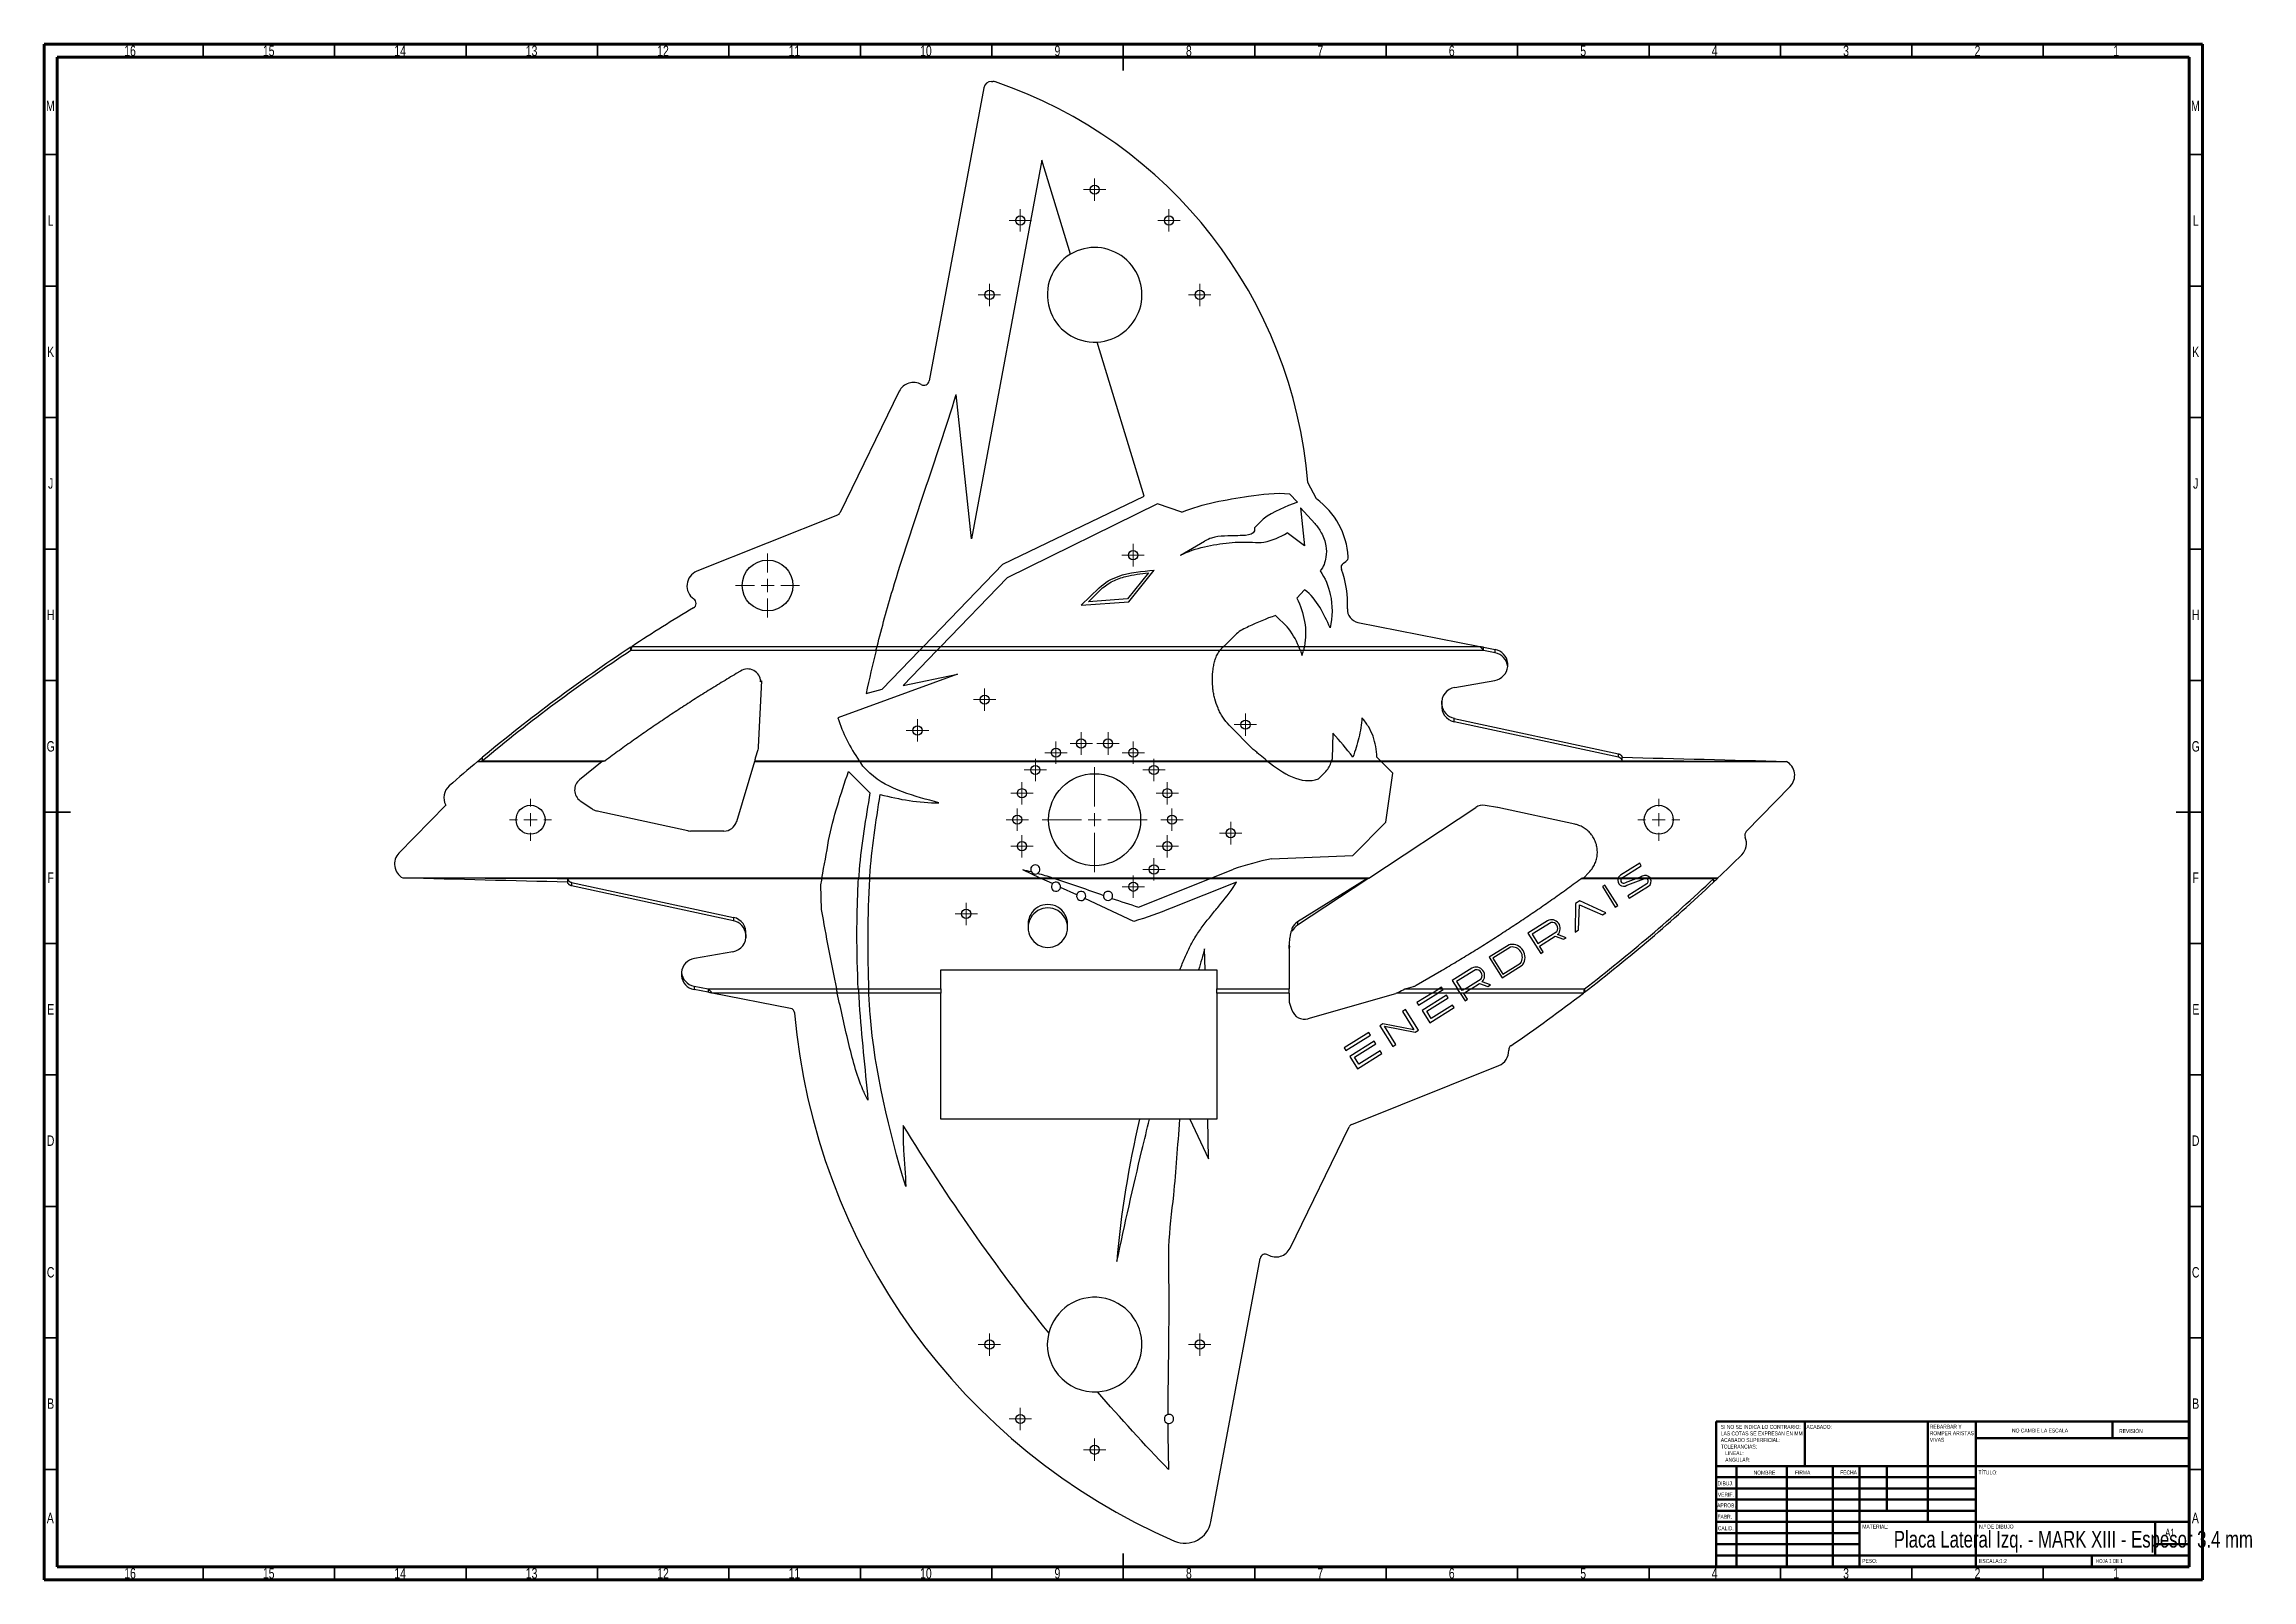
# Model space of a CAD drawing. Header units: millimetres. Extents: x 15 to 855, y 5 to 589.
import ezdxf

# ---------------------------------------------------------------- set-up
doc = ezdxf.new("R2010")
doc.units = ezdxf.units.MM
doc.styles.add('SLDTEXTSTYLE0', font='TXT', dxfattribs={"width": 0.75})
doc.styles.add('SLDTEXTSTYLE1', font='TXT', dxfattribs={"width": 0.681818})

msp = doc.modelspace()

# ---------------------------------------------------------------- texts
at = {"color": 7, "linetype": 'Continuous', "lineweight": 0}
for s, insert, char_height, attachment_point, style in [('16', (47.67, 588.44), 3.969, 2, 'SLDTEXTSTYLE0'), ('15', (100.42, 588.44), 3.969, 2, 'SLDTEXTSTYLE0'), ('14', (150.42, 588.44), 3.969, 2, 'SLDTEXTSTYLE0'), ('13', (200.42, 588.44), 3.969, 2, 'SLDTEXTSTYLE0'), ('12', (250.42, 588.44), 3.969, 2, 'SLDTEXTSTYLE0'), ('11', (300.42, 588.44), 3.969, 2, 'SLDTEXTSTYLE0'), ('10', (350.42, 588.44), 3.969, 2, 'SLDTEXTSTYLE0'), ('9', (400.46, 588.44), 3.97, 2, 'SLDTEXTSTYLE0'), ('8', (450.46, 588.44), 3.97, 2, 'SLDTEXTSTYLE0'), ('7', (500.46, 588.44), 3.97, 2, 'SLDTEXTSTYLE0'), ('6', (550.46, 588.44), 3.97, 2, 'SLDTEXTSTYLE0'), ('5', (600.46, 588.44), 3.97, 2, 'SLDTEXTSTYLE0'), ('4', (650.46, 588.44), 3.97, 2, 'SLDTEXTSTYLE0'), ('3', (700.46, 588.44), 3.97, 2, 'SLDTEXTSTYLE0'), ('2', (750.46, 588.44), 3.97, 2, 'SLDTEXTSTYLE0'), ('1', (803.21, 588.44), 3.97, 2, 'SLDTEXTSTYLE0'), ('M', (17.36, 567.5), 3.97, 2, 'SLDTEXTSTYLE0'), ('M', (833.36, 567.5), 3.97, 2, 'SLDTEXTSTYLE0'), ('L', (17.45, 523.94), 3.97, 2, 'SLDTEXTSTYLE0'), ('L', (833.45, 523.94), 3.97, 2, 'SLDTEXTSTYLE0'), ('K', (17.49, 474), 3.97, 2, 'SLDTEXTSTYLE0'), ('K', (833.49, 474), 3.97, 2, 'SLDTEXTSTYLE0'), ('J', (17.47, 423.94), 3.97, 2, 'SLDTEXTSTYLE0'), ('J', (833.47, 423.94), 3.97, 2, 'SLDTEXTSTYLE0'), ('H', (17.49, 374), 3.97, 2, 'SLDTEXTSTYLE0'), ('H', (833.49, 374), 3.97, 2, 'SLDTEXTSTYLE0'), ('G', (17.49, 323.94), 3.97, 2, 'SLDTEXTSTYLE0'), ('G', (833.49, 323.94), 3.97, 2, 'SLDTEXTSTYLE0'), ('F', (17.46, 274), 3.97, 2, 'SLDTEXTSTYLE0'), ('F', (833.46, 274), 3.97, 2, 'SLDTEXTSTYLE0'), ('E', (17.51, 223.94), 3.97, 2, 'SLDTEXTSTYLE0'), ('E', (833.51, 223.94), 3.97, 2, 'SLDTEXTSTYLE0'), ('D', (17.45, 174), 3.97, 2, 'SLDTEXTSTYLE0'), ('D', (833.45, 174), 3.97, 2, 'SLDTEXTSTYLE0'), ('C', (17.46, 123.94), 3.97, 2, 'SLDTEXTSTYLE0'), ('C', (833.46, 123.94), 3.97, 2, 'SLDTEXTSTYLE0'), ('B', (17.47, 74), 3.97, 2, 'SLDTEXTSTYLE0'), ('B', (833.47, 74), 3.97, 2, 'SLDTEXTSTYLE0'), ('ACABADO:', (685.37, 63.92), 1.5, 1, 'SLDTEXTSTYLE0'), ('NO CAMBIE LA ESCALA', (763.61, 62.53), 1.5, 1, 'SLDTEXTSTYLE0'), ('REVISIÓN', (804.33, 62.33), 1.5, 1, 'SLDTEXTSTYLE0'), ('DIBUJ.', (651.59, 42.43), 1.5, 1, 'SLDTEXTSTYLE0'), ('NOMBRE', (665.32, 46.5), 1.5, 1, 'SLDTEXTSTYLE0'), ('FIRMA', (681.03, 46.56), 1.5, 1, 'SLDTEXTSTYLE0'), ('FECHA', (698.21, 46.58), 1.5, 1, 'SLDTEXTSTYLE0'), ('TÍTULO:', (750.86, 46.58), 1.5, 1, 'SLDTEXTSTYLE0'), ('APROB.', (651.4, 34.06), 1.5, 1, 'SLDTEXTSTYLE0'), ('VERIF.', (651.7, 38.15), 1.5, 1, 'SLDTEXTSTYLE0'), ('A', (17.34, 30.5), 3.97, 2, 'SLDTEXTSTYLE0'), ('FABR.', (651.54, 29.73), 1.5, 1, 'SLDTEXTSTYLE0'), ('CALID.', (651.67, 25.35), 1.5, 1, 'SLDTEXTSTYLE0'), ('MATERIAL:', (706.65, 25.99), 1.5, 1, 'SLDTEXTSTYLE0'), ('N.º DE DIBUJO', (751.07, 25.99), 1.5, 1, 'SLDTEXTSTYLE0'), ('A', (833.34, 30.5), 3.97, 2, 'SLDTEXTSTYLE0'), ('Placa Lateral Izq. - MARK XIII - Espesor 3.4 mm', (786.94, 23.61), 6.35, 2, 'SLDTEXTSTYLE0'), ('A1', (821.87, 24.41), 2.91, 1, 'SLDTEXTSTYLE0'), ('16', (47.67, 9.44), 3.969, 2, 'SLDTEXTSTYLE0'), ('15', (100.42, 9.44), 3.969, 2, 'SLDTEXTSTYLE0'), ('14', (150.42, 9.44), 3.969, 2, 'SLDTEXTSTYLE0'), ('13', (200.42, 9.44), 3.969, 2, 'SLDTEXTSTYLE0'), ('12', (250.42, 9.44), 3.969, 2, 'SLDTEXTSTYLE0'), ('11', (300.42, 9.44), 3.969, 2, 'SLDTEXTSTYLE0'), ('10', (350.42, 9.44), 3.969, 2, 'SLDTEXTSTYLE0'), ('9', (400.46, 9.44), 3.97, 2, 'SLDTEXTSTYLE0'), ('8', (450.46, 9.44), 3.97, 2, 'SLDTEXTSTYLE0'), ('7', (500.46, 9.44), 3.97, 2, 'SLDTEXTSTYLE0'), ('6', (550.46, 9.44), 3.97, 2, 'SLDTEXTSTYLE0'), ('5', (600.46, 9.44), 3.97, 2, 'SLDTEXTSTYLE0'), ('4', (650.46, 9.44), 3.97, 2, 'SLDTEXTSTYLE0'), ('3', (700.46, 9.44), 3.97, 2, 'SLDTEXTSTYLE0'), ('PESO:', (706.62, 12.95), 1.499, 1, 'SLDTEXTSTYLE0'), ('2', (750.46, 9.44), 3.97, 2, 'SLDTEXTSTYLE0'), ('ESCALA:1:2', (751.07, 12.9), 1.5, 1, 'SLDTEXTSTYLE0'), ('HOJA 1 DE 1', (795.48, 12.9), 1.5, 1, 'SLDTEXTSTYLE1'), ('1', (803.21, 9.44), 3.97, 2, 'SLDTEXTSTYLE0')]:
    msp.add_mtext(s, dxfattribs=dict(at, insert=insert, char_height=char_height, attachment_point=attachment_point, style=style))

# ---------------------------------------------------------------- blocks, each defined once
blk = doc.blocks.new('SW_NOTE_0')
at = {"color": 0, "linetype": 'Continuous', "lineweight": 0, "char_height": 1.5, "attachment_point": 1, "style": 'SLDTEXTSTYLE0'}
for s, insert in [('SI NO SE INDICA LO CONTRARIO:', (0, 1.93)), ('ACABADO SUPERFICIAL:', (0, -3.07)), ('TOLERANCIAS:', (0, -5.57)), ('LAS COTAS SE EXPRESAN EN MM', (0, -0.57)), ('LINEAL:', (1.69, -8.07)), ('ANGULAR:', (1.69, -10.57))]:
    blk.add_mtext(s, dxfattribs=dict(at, insert=insert))
blk = doc.blocks.new('SW_NOTE_0_1')
at = {"color": 0, "linetype": 'Continuous', "lineweight": 0, "char_height": 1.5, "attachment_point": 1, "style": 'SLDTEXTSTYLE0'}
for s, insert in [('REBARBAR Y', (0, 1.93)), ('VIVAS', (0, -3.07)), ('ROMPER ARISTAS', (0, -0.57))]:
    blk.add_mtext(s, dxfattribs=dict(at, insert=insert))
blk = doc.blocks.new('SW_CENTERMARKSYMBOL_0')
at = {"color": 0, "linetype": 'Continuous', "lineweight": 18}
for p, q in [((-2.5, 0), (-4.25, 0)), ((0, 0), (-2.5, 0)), ((0, 2.5), (0, 4.25)), ((0, 0), (0, 2.5)), ((0, 0), (0, -2.5)), ((0, 0), (2.5, 0)), ((2.5, 0), (4.25, 0)), ((0, -2.5), (0, -4.25))]:
    blk.add_line(p, q, dxfattribs=at)
blk = doc.blocks.new('SW_CENTERMARKSYMBOL_1')
at = {"color": 0, "linetype": 'Continuous', "lineweight": 18}
for p, q in [((-2.5, 0), (-4.25, 0)), ((0, 0), (-2.5, 0)), ((0, 2.5), (0, 4.25)), ((0, 0), (0, 2.5)), ((0, 0), (0, -2.5)), ((0, 0), (2.5, 0)), ((2.5, 0), (4.25, 0)), ((0, -2.5), (0, -4.25))]:
    blk.add_line(p, q, dxfattribs=at)
blk = doc.blocks.new('SW_CENTERMARKSYMBOL_2')
at = {"color": 0, "linetype": 'Continuous', "lineweight": 18}
for p, q in [((-2.5, 0), (-4.25, 0)), ((0, 0), (-2.5, 0)), ((0, 2.5), (0, 4.25)), ((0, 0), (0, 2.5)), ((0, 0), (0, -2.5)), ((0, 0), (2.5, 0)), ((2.5, 0), (4.25, 0)), ((0, -2.5), (0, -4.25))]:
    blk.add_line(p, q, dxfattribs=at)
blk = doc.blocks.new('SW_CENTERMARKSYMBOL_3')
at = {"color": 0, "linetype": 'Continuous', "lineweight": 18}
for p, q in [((-2.5, 0), (-4.25, 0)), ((0, 0), (-2.5, 0)), ((0, 2.5), (0, 4.25)), ((0, 0), (0, 2.5)), ((0, 0), (0, -2.5)), ((0, 0), (2.5, 0)), ((2.5, 0), (4.25, 0)), ((0, -2.5), (0, -4.25))]:
    blk.add_line(p, q, dxfattribs=at)
blk = doc.blocks.new('SW_CENTERMARKSYMBOL_4')
at = {"color": 0, "linetype": 'Continuous', "lineweight": 18}
for p, q in [((-2.5, 0), (-4.25, 0)), ((0, 0), (-2.5, 0)), ((0, 2.5), (0, 4.25)), ((0, 0), (0, 2.5)), ((0, 0), (0, -2.5)), ((0, 0), (2.5, 0)), ((2.5, 0), (4.25, 0)), ((0, -2.5), (0, -4.25))]:
    blk.add_line(p, q, dxfattribs=at)
blk = doc.blocks.new('SW_CENTERMARKSYMBOL_5')
at = {"color": 0, "linetype": 'Continuous', "lineweight": 18}
for p, q in [((-2.5, 0), (-4.25, 0)), ((0, 0), (-2.5, 0)), ((0, 2.5), (0, 4.25)), ((0, 0), (0, 2.5)), ((0, 0), (0, -2.5)), ((0, 0), (2.5, 0)), ((2.5, 0), (4.25, 0)), ((0, -2.5), (0, -4.25))]:
    blk.add_line(p, q, dxfattribs=at)
blk = doc.blocks.new('SW_CENTERMARKSYMBOL_6')
at = {"color": 0, "linetype": 'Continuous', "lineweight": 18}
for p, q in [((-2.5, 0), (-4.25, 0)), ((0, 0), (-2.5, 0)), ((0, 2.5), (0, 4.25)), ((0, 0), (0, 2.5)), ((0, 0), (0, -2.5)), ((0, 0), (2.5, 0)), ((2.5, 0), (4.25, 0)), ((0, -2.5), (0, -4.25))]:
    blk.add_line(p, q, dxfattribs=at)
blk = doc.blocks.new('SW_CENTERMARKSYMBOL_7')
at = {"color": 0, "linetype": 'Continuous', "lineweight": 18}
for p, q in [((-2.5, 0), (-4.25, 0)), ((0, 0), (-2.5, 0)), ((0, 2.5), (0, 4.25)), ((0, 0), (0, 2.5)), ((0, 0), (0, -2.5)), ((0, 0), (2.5, 0)), ((2.5, 0), (4.25, 0)), ((0, -2.5), (0, -4.25))]:
    blk.add_line(p, q, dxfattribs=at)
blk = doc.blocks.new('SW_CENTERMARKSYMBOL_8')
at = {"color": 0, "linetype": 'Continuous', "lineweight": 18}
for p, q in [((-2.5, 0), (-4.25, 0)), ((0, 0), (-2.5, 0)), ((0, 2.5), (0, 4.25)), ((0, 0), (0, 2.5)), ((0, 0), (0, -2.5)), ((0, 0), (2.5, 0)), ((2.5, 0), (4.25, 0)), ((0, -2.5), (0, -4.25))]:
    blk.add_line(p, q, dxfattribs=at)
blk = doc.blocks.new('SW_CENTERMARKSYMBOL_9')
at = {"color": 0, "linetype": 'Continuous', "lineweight": 18}
for p, q in [((-2.5, 0), (-4.25, 0)), ((0, 0), (-2.5, 0)), ((0, 2.5), (0, 4.25)), ((0, 0), (0, 2.5)), ((0, 0), (0, -2.5)), ((0, 0), (2.5, 0)), ((2.5, 0), (4.25, 0)), ((0, -2.5), (0, -4.25))]:
    blk.add_line(p, q, dxfattribs=at)
blk = doc.blocks.new('SW_CENTERMARKSYMBOL_10')
at = {"color": 0, "linetype": 'Continuous', "lineweight": 18}
for p, q in [((-2.5, 0), (-4.25, 0)), ((0, 0), (-2.5, 0)), ((0, 2.5), (0, 4.25)), ((0, 0), (0, 2.5)), ((0, 0), (0, -2.5)), ((0, 0), (2.5, 0)), ((2.5, 0), (4.25, 0)), ((0, -2.5), (0, -4.25))]:
    blk.add_line(p, q, dxfattribs=at)
blk = doc.blocks.new('SW_CENTERMARKSYMBOL_11')
at = {"color": 0, "linetype": 'Continuous', "lineweight": 18}
for p, q in [((-2.5, 0), (-4.25, 0)), ((0, 0), (-2.5, 0)), ((0, 2.5), (0, 4.25)), ((0, 0), (0, 2.5)), ((0, 0), (0, -2.5)), ((0, 0), (2.5, 0)), ((2.5, 0), (4.25, 0)), ((0, -2.5), (0, -4.25))]:
    blk.add_line(p, q, dxfattribs=at)
blk = doc.blocks.new('SW_CENTERMARKSYMBOL_12')
at = {"color": 0, "linetype": 'Continuous', "lineweight": 18}
for p, q in [((-2.5, 0), (-4.25, 0)), ((0, 0), (-2.5, 0)), ((0, 2.5), (0, 4.25)), ((0, 0), (0, 2.5)), ((0, 0), (0, -2.5)), ((0, 0), (2.5, 0)), ((2.5, 0), (4.25, 0)), ((0, -2.5), (0, -4.25))]:
    blk.add_line(p, q, dxfattribs=at)
blk = doc.blocks.new('SW_CENTERMARKSYMBOL_13')
at = {"color": 0, "linetype": 'Continuous', "lineweight": 18}
for p, q in [((-2.5, 0), (-4.25, 0)), ((0, 0), (-2.5, 0)), ((0, 2.5), (0, 4.25)), ((0, 0), (0, 2.5)), ((0, 0), (0, -2.5)), ((0, 0), (2.5, 0)), ((2.5, 0), (4.25, 0)), ((0, -2.5), (0, -4.25))]:
    blk.add_line(p, q, dxfattribs=at)
blk = doc.blocks.new('SW_CENTERMARKSYMBOL_14')
at = {"color": 0, "linetype": 'Continuous', "lineweight": 18}
for p, q in [((-2.5, 0), (-4.25, 0)), ((0, 0), (-2.5, 0)), ((0, 2.5), (0, 4.25)), ((0, 0), (0, 2.5)), ((0, 0), (0, -2.5)), ((0, 0), (2.5, 0)), ((2.5, 0), (4.25, 0)), ((0, -2.5), (0, -4.25))]:
    blk.add_line(p, q, dxfattribs=at)
blk = doc.blocks.new('SW_CENTERMARKSYMBOL_15')
at = {"color": 0, "linetype": 'Continuous', "lineweight": 18}
for p, q in [((-2.5, 0), (-4.25, 0)), ((0, 0), (-2.5, 0)), ((0, 2.5), (0, 4.25)), ((0, 0), (0, 2.5)), ((0, 0), (0, -2.5)), ((0, 0), (2.5, 0)), ((2.5, 0), (4.25, 0)), ((0, -2.5), (0, -4.25))]:
    blk.add_line(p, q, dxfattribs=at)
blk = doc.blocks.new('SW_CENTERMARKSYMBOL_16')
at = {"color": 0, "linetype": 'Continuous', "lineweight": 18}
for p, q in [((-2.5, 0), (-4.25, 0)), ((0, 0), (-2.5, 0)), ((0, 2.5), (0, 4.25)), ((0, 0), (0, 2.5)), ((0, 0), (0, -2.5)), ((0, 0), (2.5, 0)), ((2.5, 0), (4.25, 0)), ((0, -2.5), (0, -4.25))]:
    blk.add_line(p, q, dxfattribs=at)
blk = doc.blocks.new('SW_CENTERMARKSYMBOL_17')
at = {"color": 0, "linetype": 'Continuous', "lineweight": 18}
for p, q in [((-2.5, 0), (-4.25, 0)), ((0, 0), (-2.5, 0)), ((0, 2.5), (0, 4.25)), ((0, 0), (0, 2.5)), ((0, 0), (0, -2.5)), ((0, 0), (2.5, 0)), ((2.5, 0), (4.25, 0)), ((0, -2.5), (0, -4.25))]:
    blk.add_line(p, q, dxfattribs=at)
blk = doc.blocks.new('SW_CENTERMARKSYMBOL_18')
at = {"color": 0, "linetype": 'Continuous', "lineweight": 18}
for p, q in [((-2.5, 0), (-4.25, 0)), ((0, 0), (-2.5, 0)), ((0, 2.5), (0, 4.25)), ((0, 0), (0, 2.5)), ((0, 0), (0, -2.5)), ((0, 0), (2.5, 0)), ((2.5, 0), (4.25, 0)), ((0, -2.5), (0, -4.25))]:
    blk.add_line(p, q, dxfattribs=at)
blk = doc.blocks.new('SW_CENTERMARKSYMBOL_19')
at = {"color": 0, "linetype": 'Continuous', "lineweight": 18}
for p, q in [((-5, 0), (-8, 0)), ((0, 0), (-2.5, 0)), ((0, 5), (0, 8)), ((0, 0), (0, 2.5)), ((0, 0), (0, -2.5)), ((0, 0), (2.5, 0)), ((5, 0), (8, 0)), ((0, -5), (0, -8))]:
    blk.add_line(p, q, dxfattribs=at)
blk = doc.blocks.new('SW_CENTERMARKSYMBOL_20')
at = {"color": 0, "linetype": 'Continuous', "lineweight": 18}
for p, q in [((-5, 0), (-8, 0)), ((0, 0), (-2.5, 0)), ((0, 5), (0, 8)), ((0, 0), (0, 2.5)), ((0, 0), (0, -2.5)), ((0, 0), (2.5, 0)), ((5, 0), (8, 0)), ((0, -5), (0, -8))]:
    blk.add_line(p, q, dxfattribs=at)
blk = doc.blocks.new('SW_CENTERMARKSYMBOL_21')
at = {"color": 0, "linetype": 'Continuous', "lineweight": 18}
for p, q in [((0, 5), (0, 20)), ((-5, 0), (-20, 0)), ((0, 0), (-2.5, 0)), ((0, 0), (0, 2.5)), ((0, 0), (0, -2.5)), ((0, 0), (2.5, 0)), ((5, 0), (20, 0)), ((0, -5), (0, -20))]:
    blk.add_line(p, q, dxfattribs=at)
blk = doc.blocks.new('SW_CENTERMARKSYMBOL_22')
at = {"color": 0, "linetype": 'Continuous', "lineweight": 18}
for p, q in [((-2.5, 0), (-4.25, 0)), ((0, 0), (-2.5, 0)), ((0, 2.5), (0, 4.25)), ((0, 0), (0, 2.5)), ((0, 0), (0, -2.5)), ((0, 0), (2.5, 0)), ((2.5, 0), (4.25, 0)), ((0, -2.5), (0, -4.25))]:
    blk.add_line(p, q, dxfattribs=at)
blk = doc.blocks.new('SW_CENTERMARKSYMBOL_23')
at = {"color": 0, "linetype": 'Continuous', "lineweight": 18}
for p, q in [((-2.5, 0), (-4.25, 0)), ((0, 0), (-2.5, 0)), ((0, 2.5), (0, 4.25)), ((0, 0), (0, 2.5)), ((0, 0), (0, -2.5)), ((0, 0), (2.5, 0)), ((2.5, 0), (4.25, 0)), ((0, -2.5), (0, -4.25))]:
    blk.add_line(p, q, dxfattribs=at)
blk = doc.blocks.new('SW_CENTERMARKSYMBOL_24')
at = {"color": 0, "linetype": 'Continuous', "lineweight": 18}
for p, q in [((-2.5, 0), (-4.25, 0)), ((0, 0), (-2.5, 0)), ((0, 2.5), (0, 4.25)), ((0, 0), (0, 2.5)), ((0, 0), (0, -2.5)), ((0, 0), (2.5, 0)), ((2.5, 0), (4.25, 0)), ((0, -2.5), (0, -4.25))]:
    blk.add_line(p, q, dxfattribs=at)
blk = doc.blocks.new('SW_CENTERMARKSYMBOL_25')
at = {"color": 0, "linetype": 'Continuous', "lineweight": 18}
for p, q in [((-2.5, 0), (-4.25, 0)), ((0, 0), (-2.5, 0)), ((0, 2.5), (0, 4.25)), ((0, 0), (0, 2.5)), ((0, 0), (0, -2.5)), ((0, 0), (2.5, 0)), ((2.5, 0), (4.25, 0)), ((0, -2.5), (0, -4.25))]:
    blk.add_line(p, q, dxfattribs=at)
blk = doc.blocks.new('SW_CENTERMARKSYMBOL_26')
at = {"color": 0, "linetype": 'Continuous', "lineweight": 18}
for p, q in [((0, 5), (0, 12.15)), ((-5, 0), (-12.15, 0)), ((0, 0), (-2.5, 0)), ((0, 0), (0, 2.5)), ((0, 0), (0, -2.5)), ((0, 0), (2.5, 0)), ((5, 0), (12.15, 0)), ((0, -5), (0, -12.15))]:
    blk.add_line(p, q, dxfattribs=at)
blk = doc.blocks.new('SW_CENTERMARKSYMBOL_27')
at = {"color": 0, "linetype": 'Continuous', "lineweight": 18}
for p, q in [((-2.5, 0), (-4.25, 0)), ((0, 0), (-2.5, 0)), ((0, 2.5), (0, 4.25)), ((0, 0), (0, 2.5)), ((0, 0), (0, -2.5)), ((0, 0), (2.5, 0)), ((2.5, 0), (4.25, 0)), ((0, -2.5), (0, -4.25))]:
    blk.add_line(p, q, dxfattribs=at)
blk = doc.blocks.new('SW_CENTERMARKSYMBOL_28')
at = {"color": 0, "linetype": 'Continuous', "lineweight": 18}
for p, q in [((-2.5, 0), (-4.25, 0)), ((0, 0), (-2.5, 0)), ((0, 2.5), (0, 4.25)), ((0, 0), (0, 2.5)), ((0, 0), (0, -2.5)), ((0, 0), (2.5, 0)), ((2.5, 0), (4.25, 0)), ((0, -2.5), (0, -4.25))]:
    blk.add_line(p, q, dxfattribs=at)
blk = doc.blocks.new('SW_CENTERMARKSYMBOL_29')
at = {"color": 0, "linetype": 'Continuous', "lineweight": 18}
for p, q in [((-2.5, 0), (-4.25, 0)), ((0, 0), (-2.5, 0)), ((0, 2.5), (0, 4.25)), ((0, 0), (0, 2.5)), ((0, 0), (0, -2.5)), ((0, 0), (2.5, 0)), ((2.5, 0), (4.25, 0)), ((0, -2.5), (0, -4.25))]:
    blk.add_line(p, q, dxfattribs=at)
blk = doc.blocks.new('SW_CENTERMARKSYMBOL_30')
at = {"color": 0, "linetype": 'Continuous', "lineweight": 18}
for p, q in [((-2.5, 0), (-4.25, 0)), ((0, 0), (-2.5, 0)), ((0, 2.5), (0, 4.25)), ((0, 0), (0, 2.5)), ((0, 0), (0, -2.5)), ((0, 0), (2.5, 0)), ((2.5, 0), (4.25, 0)), ((0, -2.5), (0, -4.25))]:
    blk.add_line(p, q, dxfattribs=at)
blk = doc.blocks.new('SW_CENTERMARKSYMBOL_31')
at = {"color": 0, "linetype": 'Continuous', "lineweight": 18}
for p, q in [((-2.5, 0), (-4.25, 0)), ((0, 0), (-2.5, 0)), ((0, 2.5), (0, 4.25)), ((0, 0), (0, 2.5)), ((0, 0), (0, -2.5)), ((0, 0), (2.5, 0)), ((2.5, 0), (4.25, 0)), ((0, -2.5), (0, -4.25))]:
    blk.add_line(p, q, dxfattribs=at)
blk = doc.blocks.new('SW_CENTERMARKSYMBOL_32')
at = {"color": 0, "linetype": 'Continuous', "lineweight": 18}
for p, q in [((-2.5, 0), (-4.25, 0)), ((0, 0), (-2.5, 0)), ((0, 2.5), (0, 4.25)), ((0, 0), (0, 2.5)), ((0, 0), (0, -2.5)), ((0, 0), (2.5, 0)), ((2.5, 0), (4.25, 0)), ((0, -2.5), (0, -4.25))]:
    blk.add_line(p, q, dxfattribs=at)

# ---------------------------------------------------------------- linework, layer by layer
at = {"color": 7, "linetype": 'Continuous', "lineweight": 70}
for p, q in [((15, 5), (15, 589)), ((15, 589), (836, 589)), ((836, 589), (836, 5)), ((20, 10), (20, 584)), ((20, 584), (831, 584)), ((831, 584), (831, 10)), ((831, 10), (20, 10)), ((836, 5), (15, 5))]:
    msp.add_line(p, q, dxfattribs=at)
at = {"color": 7, "linetype": 'Continuous', "lineweight": 35}
for p, q in [((75.5, 584), (75.5, 589)), ((125.5, 584), (125.5, 589)), ((175.5, 584), (175.5, 589)), ((225.5, 584), (225.5, 589)), ((275.5, 584), (275.5, 589)), ((325.5, 584), (325.5, 589)), ((375.5, 584), (375.5, 589)), ((425.5, 589), (425.5, 579)), ((425.5, 584), (425.5, 589)), ((475.5, 584), (475.5, 589)), ((525.5, 584), (525.5, 589)), ((575.5, 584), (575.5, 589)), ((625.5, 584), (625.5, 589)), ((675.5, 584), (675.5, 589)), ((725.5, 584), (725.5, 589)), ((775.5, 584), (775.5, 589)), ((20, 547), (15, 547)), ((831, 547), (836, 547)), ((20, 497), (15, 497)), ((831, 497), (836, 497)), ((20, 447), (15, 447)), ((831, 447), (836, 447)), ((20, 397), (15, 397)), ((831, 397), (836, 397)), ((20, 347), (15, 347)), ((831, 347), (836, 347)), ((15, 297), (25, 297)), ((20, 297), (15, 297)), ((836, 297), (826, 297)), ((831, 297), (836, 297)), ((20, 247), (15, 247)), ((831, 247), (836, 247)), ((20, 197), (15, 197)), ((831, 197), (836, 197)), ((20, 147), (15, 147)), ((831, 147), (836, 147)), ((20, 97), (15, 97)), ((831, 97), (836, 97)), ((20, 47), (15, 47)), ((831, 47), (836, 47)), ((75.5, 10), (75.5, 5)), ((125.5, 10), (125.5, 5)), ((175.5, 10), (175.5, 5)), ((225.5, 10), (225.5, 5)), ((275.5, 10), (275.5, 5)), ((325.5, 10), (325.5, 5)), ((375.5, 10), (375.5, 5)), ((425.5, 5), (425.5, 15)), ((425.5, 10), (425.5, 5)), ((475.5, 10), (475.5, 5)), ((525.5, 10), (525.5, 5)), ((575.5, 10), (575.5, 5)), ((625.5, 10), (625.5, 5)), ((675.5, 10), (675.5, 5)), ((725.5, 10), (725.5, 5)), ((775.5, 10), (775.5, 5))]:
    msp.add_line(p, q, dxfattribs=at)
at = {"color": 7, "linetype": 'Continuous', "lineweight": 25}
for p, q in [((372.49, 572.39), (351.64, 460.91)), ((375.44, 574.84), (375.87, 574.84)), ((394.59, 544.85), (367.74, 400.83)), ((405.44, 509.16), (394.59, 544.85)), ((433.42, 417.09), (415.61, 475.69)), ((340.28, 456.98), (317.81, 410.91)), ((367.74, 400.83), (361.93, 455.73)), ((499.03, 416.06), (495.7, 422.27)), ((379.75, 391.29), (433.42, 417.09)), ((438.5, 414.18), (381.35, 386.08)), ((447.75, 411.02), (438.5, 414.18)), ((491.81, 414.87), (488.75, 418.02)), ((498.33, 406.7), (492.95, 412.63)), ((492.95, 412.63), (494.47, 398.26)), ((316.76, 409.93), (263.29, 388.53)), ((475.42, 405.06), (478.75, 408.39)), ((494.47, 398.26), (487.86, 403.22)), ((447.25, 394.69), (456.47, 400.02)), ((349.51, 359.98), (379.75, 391.29)), ((435.1, 387.89), (427.14, 378.05)), ((427.57, 376.93), (437.28, 388.92)), ((509.23, 391.61), (510.19, 392.26)), ((381.35, 386.08), (356.14, 359.98)), ((416.4, 382.3), (409.46, 375.62)), ((412.22, 376.98), (417.16, 381.74)), ((427.14, 378.05), (412.22, 376.98)), ((491.55, 378.38), (494.47, 381.51)), ((409.46, 375.62), (427.57, 376.93)), ((483.4, 371.76), (487.86, 367.48)), ((463.75, 359.98), (468.63, 364.74)), ((514.79, 369.1), (561.18, 359.98)), ((238.23, 358.41), (238.23, 359.7)), ((331.47, 358.41), (238.23, 358.41)), ((238.65, 359.98), (331.87, 359.98)), ((347.99, 358.41), (331.47, 358.41)), ((331.87, 359.98), (349.51, 359.98)), ((333.77, 343.68), (347.99, 358.41)), ((354.62, 358.41), (341.79, 345.13)), ((349.51, 359.98), (347.99, 358.41)), ((354.62, 358.41), (347.99, 358.41)), ((349.51, 359.98), (356.14, 359.98)), ((354.62, 358.41), (356.14, 359.98)), ((462.24, 358.41), (354.62, 358.41)), ((356.14, 359.98), (463.75, 359.98)), ((492.88, 358.41), (462.24, 358.41)), ((463.75, 359.98), (463.01, 359.26)), ((463.75, 359.98), (492.26, 359.98)), ((492.26, 359.98), (494.42, 359.98)), ((494.06, 358.41), (492.88, 358.41)), ((562.6, 358.41), (494.06, 358.41)), ((494.42, 359.98), (561.18, 359.98)), ((562.6, 358.41), (562.6, 359.7)), ((562.6, 359.7), (566.95, 358.85)), ((566.95, 357.55), (562.6, 358.41)), ((566.95, 357.55), (566.95, 358.85)), ((571.76, 352.31), (571.76, 353.6)), ((279.94, 350.61), (278.3, 349.64)), ((287.92, 346.84), (286.66, 321.77)), ((287.56, 346.55), (287.6, 347.24)), ((287.62, 346.6), (287.56, 346.55)), ((287.62, 346.6), (287.62, 346.93)), ((287.62, 346.6), (287.63, 346.6)), ((287.63, 346.6), (287.92, 346.84)), ((362.4, 349.45), (316.91, 332.83)), ((341.79, 345.13), (362.4, 349.45)), ((551.59, 344.4), (566.82, 347.05)), ((327.68, 342.1), (333.77, 343.68)), ((546.65, 337.84), (546.65, 339.14)), ((474.98, 320.76), (465.8, 329.99)), ((551.35, 331.33), (551.35, 332.62)), ((551.35, 332.62), (613.86, 319.13)), ((613.86, 317.84), (551.35, 331.33)), ((286.45, 320.61), (285.5, 317.51)), ((505.22, 326.94), (504.92, 317.2)), ((179.91, 316.23), (227.26, 316.23)), ((181.79, 316.51), (181.79, 317.8)), ((181.79, 316.51), (228.44, 316.51)), ((227.26, 316.23), (218.66, 309.27)), ((285.23, 316.23), (278.37, 293.32)), ((285.31, 316.51), (285.23, 316.23)), ((285.23, 316.23), (325.21, 316.23)), ((285.33, 316.56), (285.31, 316.51)), ((285.31, 316.51), (325.02, 316.51)), ((329.11, 304.31), (320.99, 312.43)), ((325.02, 316.51), (480.1, 316.51)), ((325.21, 316.23), (480.45, 316.23)), ((326.94, 313.9), (329.05, 311.79)), ((480.1, 316.51), (504.77, 316.51)), ((480.45, 316.23), (504.69, 316.23)), ((502.59, 312.43), (499.78, 309.62)), ((504.69, 316.23), (523.66, 316.23)), ((504.77, 316.51), (523.38, 316.51)), ((523.38, 316.51), (521.98, 317.9)), ((523.38, 316.51), (615.34, 316.51)), ((523.66, 316.23), (523.38, 316.51)), ((523.66, 316.23), (677.76, 316.23)), ((528.11, 311.79), (523.66, 316.23)), ((525.4, 293.1), (528.11, 311.79)), ((613.86, 317.84), (613.86, 319.13)), ((615.34, 316.51), (615.34, 317.8)), ((662.5, 289.55), (679.23, 306.75)), ((167.75, 299.65), (149.98, 281.38)), ((218.95, 301.27), (223.29, 298.27)), ((225.08, 297.49), (225.54, 297.39)), ((225.42, 297.3), (225.54, 297.39)), ((259.84, 289.87), (225.42, 297.3)), ((518.94, 271.9), (559.59, 298.73)), ((567.85, 298.71), (563.23, 299.51)), ((597.25, 292.36), (568.05, 298.67)), ((273.58, 289.76), (260.9, 289.76)), ((512.8, 280.47), (525.4, 293.1)), ((481.94, 279.23), (512.8, 280.47)), ((621.96, 277.48), (614.65, 272.92)), ((622.55, 276.53), (621.96, 277.48)), ((310.81, 271.9), (151.46, 271.9)), ((310.76, 271.62), (214.12, 271.62)), ((214.12, 271.62), (214.12, 270.33)), ((215.62, 270.23), (277.27, 256.92)), ((215.62, 270.23), (215.62, 268.93)), ((277.27, 255.63), (215.62, 268.93)), ((310.32, 269.34), (310.64, 259.95)), ((324.8, 271.62), (310.76, 271.62)), ((324.82, 271.9), (310.81, 271.9)), ((328.99, 271.62), (324.8, 271.62)), ((329.01, 271.9), (324.82, 271.9)), ((394.55, 271.62), (328.99, 271.62)), ((393.94, 271.9), (329.01, 271.9)), ((393.94, 271.9), (387.25, 275)), ((394.55, 271.62), (393.94, 271.9)), ((398.77, 271.9), (393.94, 271.9)), ((398.59, 269.75), (394.55, 271.62)), ((399.67, 271.62), (394.55, 271.62)), ((459, 271.9), (398.77, 271.9)), ((458.3, 271.62), (399.67, 271.62)), ((431.31, 260.86), (458.3, 271.62)), ((468.63, 270.35), (443.78, 260.44)), ((458.3, 271.62), (459, 271.9)), ((518.16, 271.62), (458.3, 271.62)), ((459, 271.9), (467.44, 275.27)), ((518.94, 271.9), (459, 271.9)), ((518.16, 271.62), (491.74, 255.24)), ((518.16, 271.38), (491.74, 253.95)), ((518.16, 271.62), (518.16, 271.38)), ((518.67, 271.72), (518.94, 271.9)), ((613.68, 271.62), (599.58, 271.62)), ((600.52, 271.9), (602.76, 274.15)), ((613.78, 271.9), (600.52, 271.9)), ((602.98, 274.39), (603.38, 274.84)), ((608.74, 269.22), (607.79, 268.63)), ((613.59, 261.46), (608.74, 269.22)), ((614.89, 271.62), (613.68, 271.62)), ((615.15, 271.9), (613.78, 271.9)), ((620.45, 271.62), (614.89, 271.62)), ((621.17, 271.9), (615.15, 271.9)), ((615.25, 271.97), (622.55, 276.53)), ((620.45, 271.62), (616.44, 270.06)), ((617.03, 269.12), (617.48, 269.29)), ((624.7, 269.72), (617.39, 265.16)), ((617.48, 269.29), (623.49, 271.62)), ((617.99, 264.21), (625.29, 268.77)), ((621.17, 271.9), (620.45, 271.62)), ((623.49, 271.62), (620.45, 271.62)), ((622.46, 272.4), (621.17, 271.9)), ((625.98, 271.9), (621.17, 271.9)), ((622.91, 272.58), (622.46, 272.4)), ((623.49, 271.62), (623.5, 271.63)), ((624.71, 271.62), (623.49, 271.62)), ((626.13, 271.62), (624.71, 271.62)), ((651.7, 271.9), (625.98, 271.9)), ((650.04, 271.62), (626.13, 271.62)), ((650.04, 271.62), (650.04, 270.33)), ((407.79, 265.49), (401.63, 268.34)), ((429.54, 255.41), (410.91, 264.05)), ((597.58, 262.25), (597.38, 251.34)), ((599.23, 263.28), (597.58, 262.25)), ((598.66, 252.14), (599.08, 261.68)), ((599.08, 261.68), (607.85, 257.87)), ((609.13, 258.68), (599.23, 263.28)), ((607.79, 268.63), (612.64, 260.87)), ((612.64, 260.87), (613.59, 261.46)), ((617.39, 265.16), (617.99, 264.21)), ((277.27, 256.92), (277.27, 255.63)), ((389.31, 254.32), (389.31, 253.02)), ((404.31, 253.03), (404.31, 254.31)), ((489.8, 251.62), (489.8, 252.91)), ((491.74, 255.24), (491.74, 253.95)), ((586.87, 255.56), (579.44, 250.91)), ((588.26, 255.01), (581.05, 250.51)), ((597.38, 251.34), (598.66, 252.14)), ((607.85, 257.87), (609.13, 258.68)), ((277.03, 243.85), (262.34, 241.3)), ((281.97, 250.41), (281.97, 249.11)), ((456.61, 237.04), (456.47, 244.97)), ((488.6, 246.35), (488.58, 239.19)), ((488.6, 245.05), (488.58, 238.61)), ((488.6, 246.36), (488.6, 245.07)), ((488.6, 245.05), (488.6, 246.35)), ((488.68, 246.02), (488.6, 245.07)), ((572.34, 246.48), (564.75, 241.74)), ((572.87, 245.63), (566.13, 241.42)), ((572.73, 246.62), (572.34, 246.48)), ((579.44, 250.91), (584.29, 243.15)), ((581.05, 250.51), (583.22, 247.03)), ((583.22, 247.03), (590.43, 251.53)), ((583.86, 246.01), (589.84, 249.75)), ((585.26, 243.76), (583.86, 246.01)), ((584.29, 243.15), (585.26, 243.76)), ((589.84, 249.75), (593, 248.6)), ((593.97, 249.21), (590.74, 250.39)), ((593, 248.6), (593.97, 249.21)), ((257.4, 236.03), (257.4, 234.74)), ((356.07, 237.04), (447.06, 237.04)), ((356.07, 229.72), (356.07, 237.04)), ((447.06, 237.04), (454.16, 237.04)), ((454.16, 237.04), (456.61, 237.04)), ((456.61, 237.04), (461.07, 237.04)), ((461.07, 237.04), (461.07, 229.72)), ((488.58, 239.19), (488.58, 239.16)), ((488.58, 239.16), (488.61, 230.2)), ((536.97, 231.09), (546.59, 236.72)), ((558.13, 237.6), (550.68, 232.94)), ((559.5, 237.04), (552.29, 232.53)), ((564.75, 241.74), (569.6, 233.98)), ((566.13, 241.42), (569.92, 235.35)), ((569.6, 233.98), (577.19, 238.72)), ((569.92, 235.35), (576.66, 239.57)), ((577.19, 238.72), (577.49, 239.01)), ((262.21, 230.79), (267.66, 229.72)), ((262.21, 230.79), (262.21, 229.5)), ((267.66, 228.43), (262.21, 229.5)), ((267.66, 229.72), (267.66, 228.43)), ((267.66, 229.72), (316.4, 229.72)), ((316.73, 228.15), (269.08, 228.15)), ((298.89, 222.31), (269.08, 228.15)), ((316.4, 229.72), (324.71, 229.72)), ((324.79, 228.15), (316.73, 228.15)), ((324.71, 229.72), (328.64, 229.72)), ((328.7, 228.15), (324.79, 228.15)), ((328.64, 229.72), (356.07, 229.72)), ((356.07, 228.15), (328.7, 228.15)), ((356.07, 229.72), (356.07, 228.15)), ((356.07, 180.18), (356.07, 228.15)), ((461.07, 229.72), (488.61, 229.72)), ((461.07, 228.15), (461.07, 229.72)), ((461.07, 228.15), (461.07, 180.18)), ((488.63, 228.15), (461.07, 228.15)), ((488.61, 230.18), (488.61, 229.72)), ((488.63, 228.15), (488.67, 224.62)), ((495.81, 218.41), (529.19, 228.02)), ((543.01, 228.15), (529.58, 228.15)), ((532.96, 229.72), (545.53, 229.72)), ((533.28, 229.83), (535.85, 230.61)), ((543.01, 228.15), (537.24, 224.54)), ((537.84, 223.57), (545.18, 228.15)), ((548.5, 227.28), (539.17, 221.45)), ((543.01, 228.15), (545.53, 229.72)), ((545.18, 228.15), (543.01, 228.15)), ((547.17, 229.4), (545.18, 228.15)), ((553.67, 228.15), (545.18, 228.15)), ((546.56, 230.37), (545.53, 229.72)), ((545.53, 229.72), (546.97, 229.72)), ((546.97, 229.72), (546.56, 230.37)), ((546.97, 229.72), (547.17, 229.4)), ((546.97, 229.72), (552.69, 229.72)), ((549.11, 226.3), (548.5, 227.28)), ((550.68, 232.94), (552.69, 229.72)), ((552.29, 232.53), (554.05, 229.72)), ((553.67, 228.15), (552.69, 229.72)), ((552.69, 229.72), (554.05, 229.72)), ((553.67, 228.15), (555.53, 225.18)), ((555.27, 228.15), (553.67, 228.15)), ((554.46, 229.06), (554.05, 229.72)), ((554.05, 229.72), (555.52, 229.72)), ((555.52, 229.72), (554.46, 229.06)), ((555.1, 228.04), (555.27, 228.15)), ((556.5, 225.79), (555.1, 228.04)), ((557.79, 229.72), (555.27, 228.15)), ((600.57, 228.15), (555.27, 228.15)), ((555.52, 229.72), (561.67, 233.56)), ((555.52, 229.72), (557.79, 229.72)), ((557.79, 229.72), (561.08, 231.78)), ((557.79, 229.72), (600.94, 229.72)), ((561.08, 231.78), (564.24, 230.63)), ((565.22, 231.24), (561.98, 232.42)), ((564.24, 230.63), (565.22, 231.24)), ((600.94, 229.72), (600.94, 228.43)), ((488.67, 224.62), (489.69, 221.6)), ((532.92, 221.84), (531.69, 221.08)), ((531.69, 221.08), (536.04, 214.12)), ((537.83, 213.97), (532.92, 221.84)), ((537.24, 224.54), (537.84, 223.57)), ((539.17, 221.45), (542.08, 216.78)), ((540.95, 221.21), (549.11, 226.3)), ((542.65, 218.49), (540.95, 221.21)), ((542.08, 216.78), (551.41, 222.61)), ((550.8, 223.59), (542.65, 218.49)), ((551.41, 222.61), (550.8, 223.59)), ((555.53, 225.18), (556.5, 225.79)), ((518.93, 213.1), (509.6, 207.28)), ((510.21, 206.3), (519.54, 212.13)), ((519.54, 212.13), (518.93, 213.1)), ((524.3, 216.46), (523.08, 215.7)), ((523.08, 215.7), (528, 207.83)), ((536.04, 214.12), (524.3, 216.46)), ((529.22, 208.59), (524.87, 215.55)), ((524.87, 215.55), (536.61, 213.21)), ((536.61, 213.21), (537.83, 213.97)), ((509.6, 207.28), (510.21, 206.3)), ((520.97, 209.84), (511.64, 204.01)), ((511.64, 204.01), (514.56, 199.35)), ((513.42, 203.77), (521.58, 208.86)), ((515.12, 201.05), (513.42, 203.77)), ((514.56, 199.35), (523.89, 205.17)), ((523.28, 206.15), (515.12, 201.05)), ((521.58, 208.86), (520.97, 209.84)), ((523.89, 205.17), (523.28, 206.15)), ((528, 207.83), (529.22, 208.59)), ((512.46, 178.2), (568.36, 200.58)), ((431.64, 180.18), (356.07, 180.18)), ((435.52, 180.18), (431.64, 180.18)), ((446.92, 180.18), (435.52, 180.18)), ((450.87, 180.18), (446.92, 180.18)), ((450.87, 180.18), (457.88, 165.16)), ((457.62, 180.18), (450.87, 180.18)), ((457.88, 165.16), (457.62, 180.18)), ((461.07, 180.18), (457.62, 180.18)), ((488.94, 131.15), (511.4, 177.22)), ((458.84, 27.09), (477.57, 127.22))]:
    msp.add_line(p, q, dxfattribs=at)
at = {"color": 7, "linetype": 'Continuous', "lineweight": 50}
for p, q in [((651, 65.25), (831, 65.25)), ((651, 65.25), (651, 10)), ((684.8, 48.25), (684.8, 65.25)), ((731.6, 65.25), (731.6, 27)), ((749.8, 65.25), (749.8, 10)), ((831, 58.88), (749.8, 58.88)), ((801.8, 58.88), (801.8, 65.25)), ((831, 48.25), (651, 48.25)), ((749.8, 44), (651, 44)), ((658.8, 48.25), (658.8, 10)), ((677.99, 48.25), (677.99, 10)), ((695.4, 48.25), (695.4, 10)), ((705.6, 10), (705.6, 48.25)), ((716, 31.25), (716, 48.25)), ((749.8, 39.75), (651, 39.75)), ((749.8, 35.5), (651, 35.5)), ((749.8, 31.25), (651, 31.25)), ((705.6, 27), (651, 27)), ((705.6, 27), (831, 27)), ((818, 14.25), (818, 27)), ((705.6, 22.75), (651, 22.75)), ((705.6, 18.5), (651, 18.5)), ((831, 18.5), (818, 18.5)), ((651, 14.25), (831, 14.25)), ((794, 10), (794, 14.25))]:
    msp.add_line(p, q, dxfattribs=at)
at = {"color": 7, "linetype": 'Continuous', "lineweight": 25}
for centre, radius in [((414.61, 533.67), 1.75), ((386.32, 521.95), 1.75), ((442.89, 521.95), 1.75), ((374.61, 493.67), 1.75), ((454.61, 493.67), 1.75), ((429.25, 394.67), 1.75), ((290.2, 383.13), 9.65), ((372.77, 339.72), 1.75), ((347.23, 328), 1.75), ((472, 330.23), 1.75), ((399.89, 319.55), 1.75), ((409.5, 323.05), 1.75), ((419.72, 323.05), 1.75), ((429.32, 319.55), 1.75), ((392.06, 312.98), 1.75), ((414.61, 294.07), 17.5), ((437.15, 312.98), 1.75), ((386.95, 304.13), 1.75), ((442.26, 304.13), 1.75), ((200.03, 294.07), 5.5), ((385.18, 294.07), 1.75), ((444.04, 294.07), 1.75), ((629.19, 294.07), 5.5), ((386.95, 284), 1.75), ((442.26, 284), 1.75), ((466.39, 288.95), 1.75), ((429.32, 268.58), 1.75), ((437.15, 275.15), 1.75), ((365.75, 258.27), 1.75), ((374.61, 94.47), 1.75), ((454.61, 94.47), 1.75), ((386.32, 66.18), 1.75), ((414.61, 54.47), 1.75)]:
    msp.add_circle(centre, radius, dxfattribs=at)
for centre, radius, start, end in [((375.44, 571.84), 3, 90, 169.40414), ((375.87, 571.84), 3, 71.23202, 90), ((320.18, 407.93), 176.11, 4.66992, 71.23202), ((414.61, 493.67), 18, 120.61972, 273.18821), ((414.61, 493.67), 18, 273.18821, 120.61972), ((345.67, 454.35), 6, 59.95656, 154.00607), ((349.67, 461.28), 2, 239.95656, 349.40414), ((481.7, 392.28), 29.42, 3.41895, 53.92979), ((316.01, 411.79), 2, 291.80916, 334.00607), ((265.52, 382.96), 6, 111.80916, 235.69023), ((510.35, 389.95), 2, 124.03429, 200.54911), ((474.02, 376.33), 36.8, 356.81815, 20.54911), ((509.08, 393.91), 2, 304.03429, 3.41895), ((261.01, 376.35), 2, 300.82001, 55.69023), ((583.87, -164.83), 628.17, 120.82001, 123.33705), ((515.76, 374.01), 5, 176.81815, 258.87288), ((583.87, -164.83), 628.17, 123.38348, 129.79807), ((583.87, -166.12), 628.17, 123.38348, 129.79807), ((565.79, 352.96), 6, 6.18174, 78.87288), ((565.79, 351.67), 6, 6.18174, 78.87288), ((280.87, 345.28), 5.07, 120.53339, 120.9208), ((282.63, 346.39), 5, 2.40304, 122.51046), ((552.62, 338.49), 6, 99.85575, 186.18174), ((565.79, 352.96), 6, 279.85575, 353.81826), ((552.62, 337.2), 6, 173.81826, 257.81884), ((552.62, 338.49), 6, 186.18174, 257.81884), ((583.87, -164.83), 628.17, 130.02158, 131.32162), ((674.93, 310.93), 6, 315.78452, 61.95047), ((173.06, 302.43), 6, 131.32162, 207.70053), ((221.8, 305.38), 5, 128.95916, 235.27835), ((226.14, 302.38), 5, 235.27835, 257.81884), ((562.37, 294.58), 5, 80.1593, 123.84278), ((566.99, 293.78), 5, 77.81884, 80.1593), ((260.9, 294.76), 5, 257.81884, 270), ((273.58, 294.76), 5, 270, 343.32924), ((596.2, 287.47), 5, 76.83493, 77.81884), ((656.58, 285), 6, 314.72261, 23.20016), ((663.93, 288.16), 2, 135.78452, 203.20016), ((154.28, 277.2), 6, 135.78452, 241.95047), ((212.41, 733.5), 637.22, 313.58179, 314.72261), ((392.06, 275.15), 1.75, 298.60513, 212.20223), ((392.06, 275.15), 1.75, 212.20223, 298.60513), ((399.89, 268.58), 1.75, 138.01504, 352.28056), ((399.89, 268.58), 1.75, 352.28056, 138.01504), ((212.41, 734.79), 637.22, 307.56965, 313.37635), ((212.41, 733.5), 637.22, 307.56965, 313.37635), ((599.21, 277.68), 5, 315.15326, 318.9354), ((599.61, 278.13), 5, 318.9354, 322.92887), ((615.84, 271.02), 2.24, 164.31828, 302), ((615.84, 271.02), 2.24, 122, 156.72497), ((615.84, 271.02), 1.12, 147.38591, 302), ((615.84, 271.02), 1.12, 122, 128.00672), ((624.1, 270.68), 2.24, 33.18427, 122), ((624.1, 270.68), 1.12, 302, 57.39962), ((624.1, 270.68), 2.24, 302, 24.99136), ((396.81, 254.32), 7.5, 359.95725, 179.98575), ((396.81, 253.02), 7.5, 359.95725, 179.98575), ((409.5, 265.08), 1.75, 166.65193, 323.64367), ((409.5, 265.08), 1.75, 323.64367, 166.65193), ((419.72, 265.08), 1.75, 173.08478, 328.2511), ((419.72, 265.08), 1.75, 328.2511, 173.08478), ((276, 251.05), 6, 353.81826, 77.81884), ((276, 249.76), 6, 6.18174, 77.81884), ((396.81, 253.02), 7.5, 180, 0.01425), ((494.19, 251.23), 4.69, 121.35044, 159.06576), ((494.19, 249.94), 4.69, 121.35044, 159.06576), ((588.5, 252.75), 3.25, 313.50893, 120.12184), ((588.5, 252.75), 2.28, 327.87434, 96.12566), ((276, 249.76), 6, 279.85575, 6.18174), ((492.88, 246.33), 4.28, 179.60218, 179.84543), ((492.88, 245.04), 4.28, 179.60218, 179.84543), ((573.43, 241.76), 4.91, 325.77572, 98.22428), ((573.43, 241.76), 3.91, 325.77572, 98.22428), ((263.37, 235.39), 6, 99.85575, 173.81826), ((263.37, 236.68), 6, 186.18174, 258.90857), ((492.86, 239.18), 4.28, 179.84543, 180.20198), ((544.02, 241.1), 5.07, 300.3301, 300.51419), ((559.74, 234.77), 3.25, 313.5887, 119.6774), ((559.74, 234.77), 2.28, 327.87434, 96.12566), ((263.37, 235.39), 6, 186.18174, 258.90857), ((492.89, 230.21), 4.28, 180.20198, 180.4501), ((534.35, 235.58), 5.19, 286.81024, 300.28028), ((212.41, 733.5), 637.22, 304.46326, 307.52835), ((298.51, 220.35), 2, 4.93921, 78.90857), ((541.07, 241.31), 241.47, 184.93921, 246.5643), ((494.42, 223.21), 5, 198.75501, 286.06924), ((566.13, 206.15), 6, 291.80916, 2.31996), ((574.13, 206.47), 2, 124.46326, 182.31996), ((513.2, 176.35), 2, 111.80916, 154.00607), ((479.54, 126.85), 2, 59.95656, 169.40414), ((483.54, 133.78), 6, 239.95656, 334.00607), ((414.61, 94.47), 18, 273.65434, 165.79761), ((414.61, 94.47), 18, 165.79761, 273.65434), ((442.89, 66.18), 1.75, 104.69458, 255.37195), ((442.89, 66.18), 1.75, 255.37195, 104.69458), ((449.01, 28.93), 10, 246.5643, 349.40414)]:
    msp.add_arc(centre, radius, start, end, dxfattribs=at)
for points, knots in [([(331.87, 359.98), (333.69, 367.2), (342.59, 399.46), (354.36, 430.85), (361.93, 455.73)], [0.1546758, 0.1546758, 0.1546758, 0.1546758, 0.342759, 1, 1, 1, 1]), ([(447.75, 411.02), (455.88, 414.43), (469.69, 416.59), (483.51, 418.53), (488.75, 418.02)], [0, 0, 0, 0, 0.626386, 1, 1, 1, 1]), ([(498.33, 406.7), (499.28, 405.66), (501.19, 403.04), (502.83, 398.61), (502.79, 393.41), (501.67, 390.15), (500.4, 388.66)], [0, 0, 0, 0, 0.218181, 0.486165, 0.706463, 1, 1, 1, 1]), ([(447.25, 394.69), (453.13, 397.53), (460.95, 398.96), (471.73, 399.9), (476.14, 399.36), (479.01, 399.61)], [0, 0, 0, 0, 0.592498, 0.733741, 1, 1, 1, 1]), ([(469.12, 402.04), (465.84, 401.92), (461.23, 402.29), (457.31, 400.51), (456.47, 400.02)], [0, 0, 0, 0, 0.778822, 1, 1, 1, 1]), ([(416.4, 382.3), (418.52, 384.34), (425.05, 387.89), (432.72, 388.57), (437.28, 388.92)], [0, 0, 0, 0, 0.376257, 1, 1, 1, 1]), ([(417.16, 381.74), (418.49, 383.02), (419.96, 384.01), (423.11, 385.57), (424.79, 386.15), (429.3, 387.29), (432.21, 387.64), (435.1, 387.89)], [0, 0, 0, 0, 0.25, 0.25, 0.5, 0.5, 0.8942218, 0.8942218, 0.8942218, 0.8942218]), ([(500.4, 388.66), (502.32, 385.99), (505.17, 378.9), (505.15, 371.19), (504.18, 367.05)], [0, 0, 0, 0, 0.434632, 1, 1, 1, 1]), ([(483.4, 371.76), (479.89, 370.51), (474.99, 368.31), (469.91, 365.99), (468.63, 364.74)], [0, 0, 0, 0, 0.675653, 1, 1, 1, 1]), ([(465.8, 329.99), (464.89, 330.95), (464.09, 331.97), (463.03, 333.59), (462.7, 334.14), (462.09, 335.27), (461.81, 335.85), (461.04, 337.61), (460.63, 338.81), (460.15, 340.65), (460.01, 341.26), (459.78, 342.51), (459.69, 343.14), (459.47, 345.02), (459.41, 346.28), (459.45, 348.78), (459.54, 350.03), (459.78, 351.9), (459.88, 352.52), (460.14, 353.76), (460.29, 354.38), (460.69, 355.59), (460.92, 356.19), (461.5, 357.33), (461.84, 357.89), (462.24, 358.41)], [0, 0, 0, 0, 0.125, 0.125, 0.1875, 0.1875, 0.25, 0.25, 0.375, 0.375, 0.4375, 0.4375, 0.5, 0.5, 0.625, 0.625, 0.75, 0.75, 0.8125, 0.8125, 0.875, 0.875, 0.9375, 0.9375, 1, 1, 1, 1]), ([(278.27, 349.63), (276.37, 348.49), (272.57, 346.21), (266.92, 342.72), (261.29, 339.16), (255.71, 335.54), (250.17, 331.86), (244.67, 328.11), (239.21, 324.31), (233.8, 320.45), (230.22, 317.82), (228.44, 316.51)], [0.000285, 0.000285, 0.000285, 0.000285, 0.1107495, 0.2215874, 0.3325146, 0.4435321, 0.5546406, 0.6658409, 0.7771338, 0.88852, 1, 1, 1, 1]), ([(316.91, 332.83), (317.85, 329.95), (318.99, 327.14), (321.7, 321.67), (323.25, 319.04), (325.02, 316.51)], [0, 0, 0, 0, 0.5, 0.5, 1, 1, 1, 1]), ([(516.31, 332.83), (516.11, 330.28), (515.72, 327.75), (514.55, 322.75), (513.77, 320.3), (512.8, 317.9)], [0, 0, 0, 0, 0.5, 0.5, 1, 1, 1, 1]), ([(521.98, 317.9), (521.92, 320.6), (521.46, 323.23), (520.03, 327.06), (519.44, 328.29), (518.03, 330.65), (517.22, 331.77), (516.31, 332.83)], [0, 0, 0, 0, 0.5, 0.5, 0.75, 0.75, 1, 1, 1, 1]), ([(480.1, 316.51), (479.23, 317.2), (478.38, 317.91), (477.11, 318.99), (476.68, 319.34), (475.83, 320.06), (475.41, 320.41), (474.98, 320.76)], [0, 0, 0, 0, 0.5, 0.5, 0.75, 0.75, 1, 1, 1, 1]), ([(227.26, 316.23), (227.38, 316.26), (227.5, 316.29), (227.62, 316.32), (227.74, 316.35), (227.86, 316.37), (227.98, 316.4), (228.13, 316.44), (228.28, 316.47), (228.44, 316.51)], [0, 0, 0, 0, 0.000368337, 0.000368337, 0.000368337, 0.000736673, 0.000736673, 0.000736673, 0.001209341, 0.001209341, 0.001209341, 0.001209341]), ([(285.5, 317.51), (285.48, 317.44), (285.47, 317.36), (285.46, 317.28), (285.44, 317.16), (285.41, 317.04), (285.39, 316.92), (285.37, 316.8), (285.35, 316.68), (285.33, 316.56)], [0, 0, 0, 0, 0.00026022, 0.00026022, 0.00026022, 0.000650552, 0.000650552, 0.000650552, 0.001040885, 0.001040885, 0.001040885, 0.001040885]), ([(613.86, 319.13), (613.9, 319.12), (613.99, 319.1), (614.12, 319.06), (614.24, 319.01), (614.4, 318.94), (614.59, 318.82), (614.8, 318.66), (614.98, 318.47), (615.14, 318.27), (615.26, 318.04), (615.31, 317.88), (615.34, 317.8)], [0, 0, 0, 0, 0.062623, 0.124989, 0.187388, 0.250106, 0.374961, 0.50007, 0.624925, 0.750035, 0.874953, 1, 1, 1, 1]), ([(615.34, 316.51), (615.33, 316.55), (615.3, 316.63), (615.25, 316.75), (615.2, 316.86), (615.11, 317.01), (614.98, 317.18), (614.8, 317.37), (614.59, 317.53), (614.37, 317.67), (614.12, 317.77), (613.95, 317.82), (613.86, 317.84)], [0, 0, 0, 0, 0.062623, 0.124989, 0.187388, 0.250106, 0.374961, 0.50007, 0.624925, 0.750035, 0.874953, 1, 1, 1, 1]), ([(329.11, 304.31), (327.58, 294.58), (325.7, 283.81), (324.89, 272.94), (324.82, 271.9)], [0, 0, 0, 0, 0.2522492, 0.278748, 0.278748, 0.278748, 0.278748]), ([(329.01, 271.9), (329.02, 272.11), (329.79, 282.75), (331.4, 293.34), (333.06, 303.67)], [0.7876502, 0.7876502, 0.7876502, 0.7876502, 0.7916859, 1, 1, 1, 1]), ([(603.6, 275.11), (603.75, 275.31), (604.08, 275.76), (604.53, 276.51), (604.95, 277.35), (605.29, 278.22), (605.55, 279.11), (605.74, 280.03), (605.84, 280.95), (605.87, 281.89), (605.82, 282.82), (605.69, 283.74), (605.48, 284.65), (605.19, 285.54), (604.83, 286.4), (604.39, 287.22), (603.89, 288.01), (603.32, 288.74), (602.69, 289.43), (602, 290.06), (601.26, 290.63), (600.48, 291.13), (599.65, 291.57), (598.79, 291.93), (598.02, 292.18), (597.53, 292.3), (597.34, 292.34)], [0.0080534, 0.0080534, 0.0080534, 0.0080534, 0.0422532, 0.0845064, 0.1267596, 0.1690128, 0.211266, 0.2535192, 0.2957724, 0.3380256, 0.3802788, 0.422532, 0.4647853, 0.5070385, 0.5492917, 0.5915449, 0.6337981, 0.6760513, 0.7183045, 0.7605577, 0.8028109, 0.8450641, 0.8873173, 0.9295705, 0.9718237, 0.9980405, 0.9980405, 0.9980405, 0.9980405]), ([(214.12, 271.62), (214.13, 271.58), (214.15, 271.5), (214.2, 271.37), (214.25, 271.25), (214.34, 271.1), (214.46, 270.92), (214.65, 270.72), (214.86, 270.55), (215.09, 270.41), (215.35, 270.29), (215.53, 270.25), (215.62, 270.23)], [0, 0, 0, 0, 0.062637, 0.124995, 0.187385, 0.250114, 0.374971, 0.500076, 0.624933, 0.750037, 0.874957, 1, 1, 1, 1]), ([(215.62, 268.93), (215.57, 268.94), (215.48, 268.97), (215.35, 269.01), (215.22, 269.06), (215.05, 269.14), (214.86, 269.26), (214.65, 269.43), (214.46, 269.63), (214.31, 269.84), (214.19, 270.08), (214.14, 270.25), (214.12, 270.33)], [0, 0, 0, 0, 0.062637, 0.124995, 0.187385, 0.250114, 0.374971, 0.500076, 0.624933, 0.750037, 0.874957, 1, 1, 1, 1]), ([(324.71, 229.72), (324.35, 236.71), (324.19, 243.69), (324.2, 254.17), (324.25, 257.66), (324.44, 264.64), (324.57, 268.13), (324.8, 271.62)], [0, 0, 0, 0, 0.5, 0.5, 0.75, 0.75, 1, 1, 1, 1]), ([(328.99, 271.62), (328.51, 264.64), (328.38, 257.66), (328.34, 247.18), (328.34, 243.69), (328.42, 236.71), (328.5, 233.22), (328.64, 229.72)], [0, 0, 0, 0, 0.5, 0.5, 0.75, 0.75, 1, 1, 1, 1]), ([(447.06, 237.04), (447.65, 238.56), (448.27, 240.07), (449.55, 243.06), (450.23, 244.54), (451.34, 246.72), (451.73, 247.44), (452.55, 248.86), (452.98, 249.56), (454.33, 251.64), (455.3, 252.99), (457.33, 255.66), (458.39, 256.97), (460.53, 259.59), (461.61, 260.89), (464.8, 264.82), (466.86, 267.49), (468.63, 270.35)], [0, 0, 0, 0, 0.125, 0.125, 0.25, 0.25, 0.3125, 0.3125, 0.375, 0.375, 0.5, 0.5, 0.625, 0.625, 0.75, 0.75, 1, 1, 1, 1]), ([(518.67, 271.72), (518.6, 271.68), (518.53, 271.63), (518.36, 271.52), (518.26, 271.45), (518.16, 271.38)], [0, 0, 0, 0, 0.5, 0.5, 1, 1, 1, 1]), ([(546.6, 236.73), (548.51, 237.85), (552.33, 240.11), (558.01, 243.56), (563.66, 247.08), (569.26, 250.66), (574.83, 254.3), (580.36, 258.01), (585.84, 261.77), (591.29, 265.6), (595.86, 268.89), (598.61, 270.91), (599.58, 271.62)], [0.0001279, 0.0001279, 0.0001279, 0.0001279, 0.1044505, 0.2089839, 0.313601, 0.4183028, 0.5230899, 0.6279633, 0.7329235, 0.8379714, 0.9431074, 1, 1, 1, 1]), ([(600.52, 271.9), (600.41, 271.87), (600.29, 271.83), (600.17, 271.8), (600.07, 271.77), (599.97, 271.74), (599.87, 271.71), (599.78, 271.68), (599.68, 271.65), (599.58, 271.62)], [0, 0, 0, 0, 0.0003683823, 0.0003683823, 0.0003683823, 0.0006777122, 0.0006777122, 0.0006777122, 0.000987432, 0.000987432, 0.000987432, 0.000987432]), ([(623.5, 271.63), (623.59, 271.69), (623.69, 271.73), (623.89, 271.79), (624, 271.8), (624.21, 271.8), (624.32, 271.78), (624.52, 271.72), (624.62, 271.68), (624.71, 271.62)], [0, 0, 0, 0, 0.25, 0.25, 0.5, 0.5, 0.75, 0.75, 1, 1, 1, 1]), ([(489.8, 252.91), (489.72, 252.69), (489.51, 252.09), (489.22, 251.1), (488.95, 249.95), (488.75, 248.78), (488.63, 247.59), (488.6, 246.79), (488.6, 246.38), (488.6, 246.36)], [0.1975551, 0.1975551, 0.1975551, 0.1975551, 0.2823305, 0.4241067, 0.5662011, 0.708541, 0.8510502, 0.9936505, 0.9989017, 0.9989017, 0.9989017, 0.9989017]), ([(328.35, 187.47), (327.65, 188.75), (324.33, 195.67), (320.86, 209.51), (318.07, 221.87), (316.73, 228.15)], [0, 0, 0, 0, 0.0547799, 0.2889413, 0.5305839, 0.5305839, 0.5305839, 0.5305839]), ([(324.79, 228.15), (324.87, 226.74), (325.7, 213.15), (327.3, 199.62), (328.35, 187.47)], [0.6518536, 0.6518536, 0.6518536, 0.6518536, 0.688039, 1, 1, 1, 1]), ([(342.74, 154.57), (336.43, 175.92), (330.35, 200.54), (328.83, 225.51), (328.7, 228.15)], [0, 0, 0, 0, 0.445001, 0.4976204, 0.4976204, 0.4976204, 0.4976204]), ([(341.79, 177.83), (341.7, 174.68), (341.88, 166.91), (342.68, 159.19), (342.74, 154.57)], [0, 0, 0, 0, 0.406104, 1, 1, 1, 1]), ([(423.1, 126.07), (426.03, 140.23), (430.17, 158.26), (434.5, 176.26), (435.52, 180.18)], [0, 0, 0, 0, 0.3508099, 0.4491299, 0.4491299, 0.4491299, 0.4491299]), ([(446.92, 180.18), (446.06, 169.59), (445.25, 155.04), (442.43, 134.04), (443.11, 106.32), (442.47, 84.98), (442.45, 67.87)], [0.0457059, 0.0457059, 0.0457059, 0.0457059, 0.2572588, 0.3972705, 0.4857858, 0.8506773, 0.8506773, 0.8506773, 0.8506773])]:
    msp.add_open_spline(points, degree=3, knots=knots, dxfattribs=at)
for points in [[(491.81, 414.87), (487.34, 413.01), (482.55, 411.48), (478.75, 408.39)], [(475.42, 405.06), (475.97, 401.58), (470.89, 402.32), (469.12, 402.04)], [(479.01, 399.61), (482.19, 400.27), (485.14, 401.47), (487.86, 403.22)], [(491.55, 378.38), (494.31, 372.73), (495.62, 366.24), (494.42, 359.98)], [(504.18, 367.05), (501.75, 372.33), (499.33, 377.87), (494.47, 381.51)], [(492.26, 359.98), (491.14, 362.66), (489.67, 365.16), (487.86, 367.48)], [(238.23, 358.41), (238.37, 358.91), (238.51, 359.44), (238.65, 359.98)], [(238.23, 359.7), (238.37, 359.79), (238.51, 359.89), (238.65, 359.98)], [(331.47, 358.41), (330.12, 352.99), (328.86, 347.55), (327.68, 342.1)], [(331.47, 358.41), (331.6, 358.91), (331.73, 359.44), (331.87, 359.98)], [(463.01, 359.26), (462.73, 358.99), (462.48, 358.7), (462.24, 358.41)], [(492.88, 358.41), (492.69, 358.92), (492.49, 359.45), (492.26, 359.98)], [(492.88, 358.41), (493.1, 357.8), (493.31, 357.18), (493.49, 356.55)], [(493.49, 356.55), (493.71, 357.17), (493.9, 357.78), (494.06, 358.41)], [(494.42, 359.98), (494.32, 359.43), (494.19, 358.91), (494.06, 358.41)], [(561.18, 359.98), (561.65, 359.44), (562.13, 358.91), (562.6, 358.41)], [(561.18, 359.98), (561.65, 359.89), (562.13, 359.79), (562.6, 359.7)], [(286.66, 321.77), (286.64, 321.38), (286.57, 320.99), (286.45, 320.61)], [(512.8, 317.9), (510.43, 321.02), (507.9, 324.04), (505.22, 326.94)], [(179.91, 316.23), (180.53, 316.77), (181.16, 317.3), (181.79, 317.8)], [(179.91, 316.23), (180.53, 316.33), (181.16, 316.42), (181.79, 316.51)], [(313.33, 286.16), (315.35, 295.07), (317.91, 303.82), (320.99, 312.43)], [(325.02, 316.51), (325.08, 316.42), (325.15, 316.33), (325.21, 316.23)], [(326.94, 313.9), (326.34, 314.67), (325.77, 315.44), (325.21, 316.23)], [(355.35, 300.43), (346.27, 303.19), (336.29, 305.17), (329.05, 311.79)], [(480.45, 316.23), (480.33, 316.32), (480.22, 316.42), (480.1, 316.51)], [(480.45, 316.23), (485.99, 311.83), (493.3, 307.13), (499.78, 309.62)], [(502.59, 312.43), (503.58, 313.56), (504.28, 314.82), (504.69, 316.23)], [(504.77, 316.51), (504.75, 316.42), (504.72, 316.33), (504.69, 316.23)], [(504.92, 317.2), (504.88, 316.97), (504.83, 316.74), (504.77, 316.51)], [(615.34, 317.8), (636.14, 317.3), (656.95, 316.77), (677.76, 316.23)], [(615.34, 316.51), (636.14, 316.42), (656.95, 316.33), (677.76, 316.23)], [(333.06, 303.67), (340.36, 301.68), (347.79, 300.6), (355.35, 300.43)], [(310.81, 271.9), (311.74, 276.64), (312.71, 281.37), (313.33, 286.16)], [(481.94, 279.23), (477.03, 278.21), (472.19, 276.89), (467.44, 275.27)], [(214.12, 271.62), (193.23, 271.71), (172.34, 271.81), (151.46, 271.9)], [(214.12, 270.33), (193.23, 270.83), (172.34, 271.37), (151.46, 271.9)], [(310.76, 271.62), (310.61, 270.86), (310.46, 270.1), (310.32, 269.34)], [(310.81, 271.9), (310.79, 271.81), (310.77, 271.71), (310.76, 271.62)], [(324.8, 271.62), (324.8, 271.71), (324.81, 271.81), (324.82, 271.9)], [(329.01, 271.9), (329, 271.81), (329, 271.71), (328.99, 271.62)], [(390.58, 274.22), (389.48, 274.49), (388.36, 274.76), (387.25, 275)], [(398.77, 271.9), (396.83, 272.51), (394.87, 273.08), (392.9, 273.61)], [(398.77, 271.9), (399.07, 271.81), (399.37, 271.72), (399.67, 271.62)], [(399.67, 271.62), (405.84, 269.68), (411.89, 267.45), (417.98, 265.29)], [(518.16, 271.62), (518.33, 271.65), (518.5, 271.69), (518.67, 271.72)], [(613.78, 271.9), (613.74, 271.81), (613.71, 271.72), (613.68, 271.62)], [(614.89, 271.62), (614.96, 271.73), (615.05, 271.82), (615.15, 271.9)], [(626.13, 271.62), (626.09, 271.72), (626.04, 271.81), (625.98, 271.9)], [(651.7, 271.9), (651.15, 271.81), (650.59, 271.71), (650.04, 271.62)], [(651.7, 271.9), (651.15, 271.37), (650.59, 270.83), (650.04, 270.33)], [(421.2, 264.16), (424.55, 263), (427.91, 261.88), (431.31, 260.86)], [(443.78, 260.44), (439.13, 258.54), (434.38, 256.86), (429.54, 255.41)], [(310.64, 259.95), (312.37, 249.84), (314.28, 239.77), (316.4, 229.72)], [(456.47, 244.97), (455.74, 242.31), (454.97, 239.67), (454.16, 237.04)], [(269.08, 228.15), (268.61, 228.69), (268.13, 229.23), (267.66, 229.72)], [(269.08, 228.15), (268.61, 228.25), (268.13, 228.34), (267.66, 228.43)], [(316.73, 228.15), (316.62, 228.69), (316.51, 229.22), (316.4, 229.72)], [(324.71, 229.72), (324.73, 229.22), (324.76, 228.7), (324.79, 228.15)], [(328.7, 228.15), (328.68, 228.7), (328.66, 229.22), (328.64, 229.72)], [(488.63, 228.15), (488.62, 228.69), (488.62, 229.23), (488.61, 229.72)], [(529.58, 228.15), (529.45, 228.1), (529.32, 228.06), (529.19, 228.02)], [(530.05, 228.36), (529.9, 228.28), (529.74, 228.21), (529.58, 228.15)], [(532.6, 229.57), (531.75, 229.18), (530.9, 228.77), (530.05, 228.36)], [(532.96, 229.72), (532.84, 229.68), (532.72, 229.63), (532.6, 229.57)], [(533.28, 229.83), (533.17, 229.8), (533.07, 229.76), (532.96, 229.72)], [(600.94, 229.72), (600.81, 229.23), (600.69, 228.69), (600.57, 228.15)], [(600.94, 228.43), (600.81, 228.34), (600.69, 228.25), (600.57, 228.15)], [(397.16, 98.88), (377.08, 124.01), (358.6, 150.42), (341.79, 177.83)], [(431.64, 180.18), (427.66, 162.36), (424.41, 144.39), (423.1, 126.07)], [(442.75, 46.92), (433.48, 56.53), (424.48, 66.4), (415.75, 76.5)], [(442.45, 64.49), (442.46, 58.62), (442.55, 52.76), (442.75, 46.92)]]:
    msp.add_open_spline(points, degree=3, dxfattribs=at)

# ---------------------------------------------------------------- block references
at = {"color": 7, "linetype": 'Continuous', "lineweight": 0}
for name, p in [('SW_CENTERMARKSYMBOL_8', (414.61, 533.67)), ('SW_CENTERMARKSYMBOL_4', (386.32, 521.95)), ('SW_CENTERMARKSYMBOL_7', (442.89, 521.95)), ('SW_CENTERMARKSYMBOL_5', (374.61, 493.67)), ('SW_CENTERMARKSYMBOL_6', (454.61, 493.67)), ('SW_CENTERMARKSYMBOL_26', (290.2, 383.13)), ('SW_CENTERMARKSYMBOL_27', (429.25, 394.67)), ('SW_CENTERMARKSYMBOL_32', (372.77, 339.72)), ('SW_CENTERMARKSYMBOL_30', (347.23, 328)), ('SW_CENTERMARKSYMBOL_31', (472, 330.23)), ('SW_CENTERMARKSYMBOL_9', (399.89, 319.55)), ('SW_CENTERMARKSYMBOL_10', (409.5, 323.05)), ('SW_CENTERMARKSYMBOL_11', (419.72, 323.05)), ('SW_CENTERMARKSYMBOL_12', (429.32, 319.55)), ('SW_CENTERMARKSYMBOL_15', (392.06, 312.98)), ('SW_CENTERMARKSYMBOL_21', (414.61, 294.07)), ('SW_CENTERMARKSYMBOL_14', (437.15, 312.98)), ('SW_CENTERMARKSYMBOL_16', (386.95, 304.13)), ('SW_CENTERMARKSYMBOL_25', (442.26, 304.13)), ('SW_CENTERMARKSYMBOL_19', (200.03, 294.07)), ('SW_CENTERMARKSYMBOL_18', (385.18, 294.07)), ('SW_CENTERMARKSYMBOL_24', (444.04, 294.07)), ('SW_CENTERMARKSYMBOL_20', (629.19, 294.07)), ('SW_CENTERMARKSYMBOL_17', (386.95, 284)), ('SW_CENTERMARKSYMBOL_23', (442.26, 284)), ('SW_CENTERMARKSYMBOL_28', (466.39, 288.95)), ('SW_CENTERMARKSYMBOL_22', (437.15, 275.15)), ('SW_CENTERMARKSYMBOL_13', (429.32, 268.58)), ('SW_CENTERMARKSYMBOL_29', (365.75, 258.27)), ('SW_CENTERMARKSYMBOL_0', (374.61, 94.47)), ('SW_CENTERMARKSYMBOL_3', (454.61, 94.47)), ('SW_CENTERMARKSYMBOL_1', (386.32, 66.18)), ('SW_NOTE_0', (652.8, 61.99)), ('SW_NOTE_0_1', (732.31, 62.07)), ('SW_CENTERMARKSYMBOL_2', (414.61, 54.47))]:
    msp.add_blockref(name, p, dxfattribs=at)

msp.set_redraw_order([(e.dxf.handle, doc.entitydb.next_handle()) for e in msp.query("TEXT MTEXT ATTDEF DIMENSION ARC_DIMENSION")])  # texts and dimensions are drawn at this point

doc.saveas('drawing.dxf')
